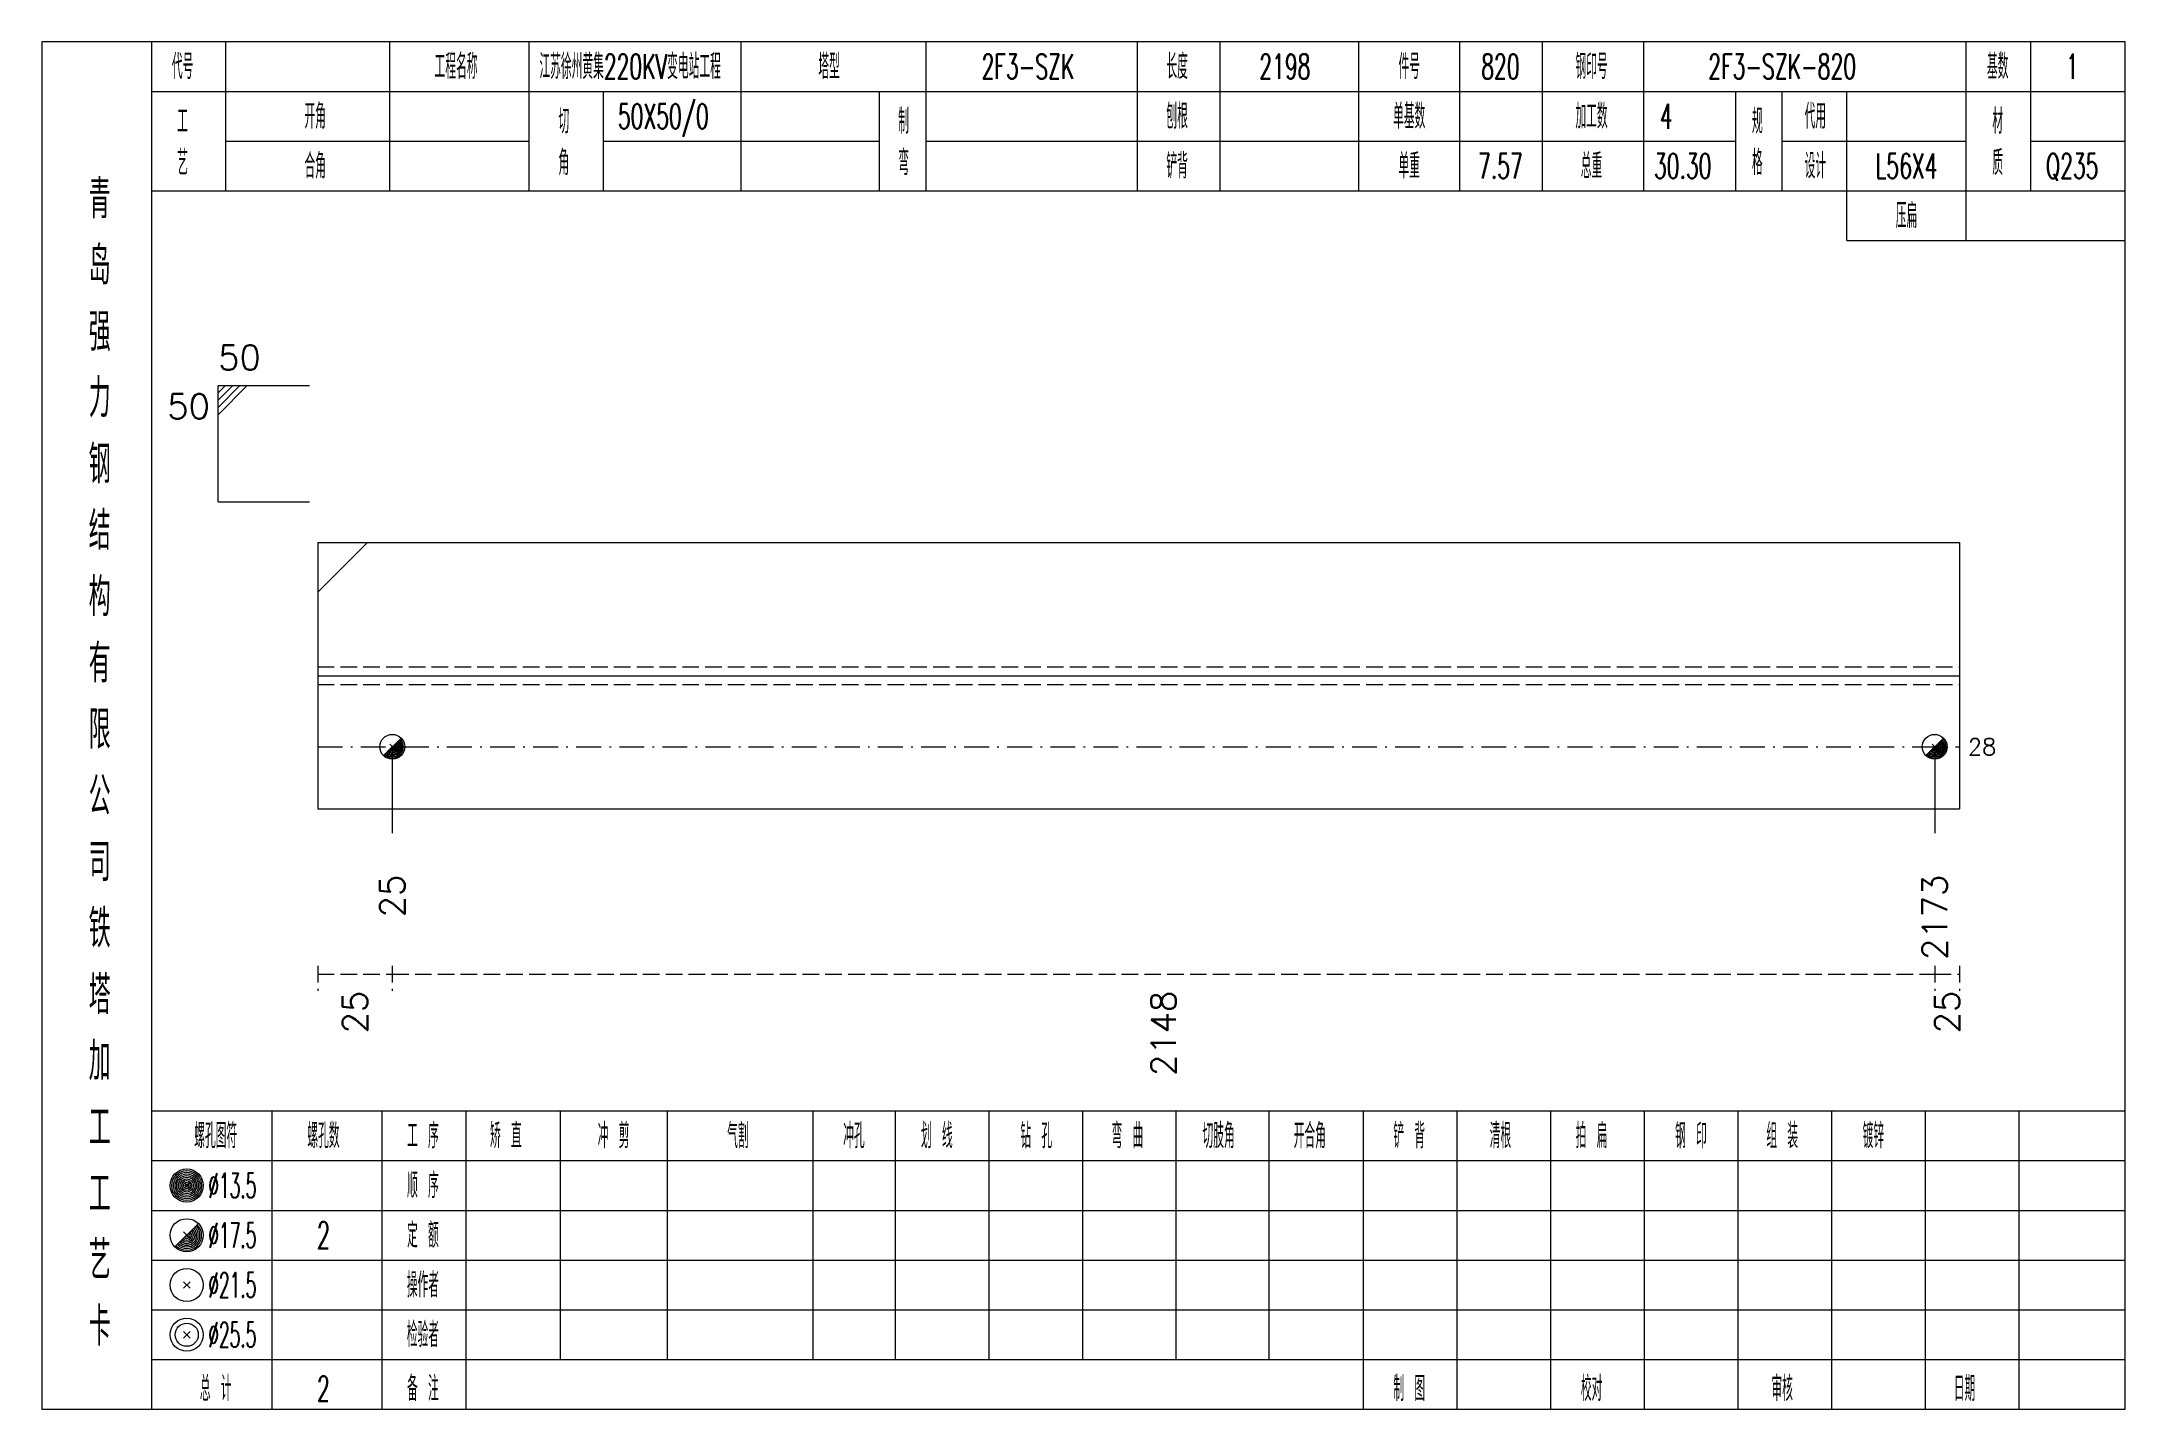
# Model space of a CAD drawing. Extents: x 0 to 4623, y -1159 to 4890.
# Drawn here: x 4048.2 to 4299.6, y 1350 to 1515 of the extents above; entities that cross this region are included whole.
import ezdxf
from ezdxf.enums import TextEntityAlignment as Align

# ---------------------------------------------------------------- set-up
doc = ezdxf.new("R2010")
doc.units = 0
doc.header["$MEASUREMENT"] = 0
doc.linetypes.add('一点画线', pattern=[5.2, 3, -1, 0.2, -1])
doc.linetypes.add('虚线', pattern=[2.75, 2, -0.75])
doc.layers.get('0').update_dxf_attribs({"linetype": 'CONTINUOUS', "lineweight": 25})
for name, color, linetype, lineweight in [('1', 7, 'CONTINUOUS', 25), ('4', 7, 'CONTINUOUS', 25), ('5', 7, 'CONTINUOUS', 25)]:
    doc.layers.add(name, color=color, linetype=linetype, lineweight=lineweight)
doc.styles.get("Standard").update_dxf_attribs({"font": 'simplex.shx', "width": 0.7, "height": 3, "bigfont": 'gbhzfs.shx'})

msp = doc.modelspace()

# ---------------------------------------------------------------- texts
at = {"color": 7, "linetype": 'Continuous', "lineweight": 13}
msp.add_text('50', height=3, dxfattribs=at).set_placement((4069.5, 1474.5), align=Align.BOTTOM_LEFT)
msp.add_text('50', height=3, dxfattribs=at).set_placement((4068.5, 1472.5), align=Align.TOP_RIGHT)
msp.add_text('28', height=2, dxfattribs=at).set_placement((4280.6, 1429.929), align=Align.MIDDLE_LEFT)
at = {"color": 8, "linetype": 'Continuous', "lineweight": 9}
for s, p in [('25', (4086, 1400.5)), ('2148', (4183.55, 1400.5)), ('25', (4278.1, 1400.5))]:
    msp.add_text(s, height=3, rotation=90, dxfattribs=at).set_placement(p, align=Align.MIDDLE_RIGHT)
at = {"layer": '1', "color": 7, "linetype": 'Continuous', "lineweight": 13}
for s, p in [('25', (4090.5, 1414.5)), ('2173', (4276.6, 1414.5))]:
    msp.add_text(s, height=3, rotation=90, dxfattribs=at).set_placement(p, align=Align.MIDDLE_RIGHT)
at = {"layer": '4', "color": 1, "linetype": 'Continuous', "lineweight": 13}
for s, height, width, p in [('代号', 3, 0.6, (4065.2, 1512)), ('工程名称', 3, 0.6, (4098.2, 1512)), ('江苏徐州黄集220KV变电站工程', 3, 0.6, (4119.2, 1512)), ('塔型', 3, 0.6, (4143.2, 1512)), ('2F3-SZK', 3, 0.6, (4167.2, 1512)), ('长度', 3, 0.6, (4185.2, 1512)), ('2198', 3, 0.6, (4198.2, 1512)), ('件号', 3, 0.6, (4213.2, 1512)), ('820', 3, 0.6, (4224.2, 1512)), ('钢印号', 3, 0.6, (4235.2, 1512)), ('2F3-SZK-820', 3, 0.6, (4258.2, 1512)), ('基数', 3, 0.6, (4284.2, 1512)), ('1', 3, 0.6, (4293.2, 1512)), ('工', 3, 0.6, (4065.2, 1505.4)), ('开角', 3, 0.6, (4081.2, 1506)), ('切', 3, 0.6, (4111.2, 1505.4)), ('50X50/0', 3, 0.6, (4123.2, 1506)), ('制', 3, 0.6, (4152.2, 1505.4)), ('刨根', 3, 0.6, (4185.2, 1506)), ('单基数', 3, 0.6, (4213.2, 1506)), ('加工数', 3, 0.6, (4235.2, 1506)), ('4', 3, 0.6, (4244.2, 1506)), ('规', 3, 0.6, (4255.2, 1505.4)), ('代用', 3, 0.6, (4262.2, 1506)), ('材', 3, 0.6, (4284.2, 1505.4)), ('艺', 3, 0.6, (4065.2, 1500.4)), ('合角', 3, 0.6, (4081.2, 1500)), ('角', 3, 0.6, (4111.2, 1500.4)), ('弯', 3, 0.6, (4152.2, 1500.4)), ('铲背', 3, 0.6, (4185.2, 1500)), ('单重', 3, 0.6, (4213.2, 1500)), ('7.57', 3, 0.6, (4224.2, 1500)), ('总重', 3, 0.6, (4235.2, 1500)), ('30.30', 3, 0.6, (4246.2, 1500)), ('格', 3, 0.6, (4255.2, 1500.4)), ('设计', 3, 0.6, (4262.2, 1500)), ('L56X4', 3, 0.6, (4273.2, 1500)), ('质', 3, 0.6, (4284.2, 1500.4)), ('Q235', 3, 0.6, (4293.2, 1500)), ('青', 4.6, 0.8, (4055.2, 1496)), ('压扁', 3, 0.6, (4273.2, 1494)), ('岛', 4.6, 0.8, (4055.2, 1488)), ('强', 4.6, 0.8, (4055.2, 1480)), ('力', 4.6, 0.8, (4055.2, 1472)), ('钢', 4.6, 0.8, (4055.2, 1464)), ('结', 4.6, 0.8, (4055.2, 1456)), ('构', 4.6, 0.8, (4055.2, 1448)), ('有', 4.6, 0.8, (4055.2, 1440)), ('限', 4.6, 0.8, (4055.2, 1432)), ('公', 4.6, 0.8, (4055.2, 1424)), ('司', 4.6, 0.8, (4055.2, 1416)), ('铁', 4.6, 0.8, (4055.2, 1408)), ('塔', 4.6, 0.8, (4055.2, 1400)), ('加', 4.6, 0.8, (4055.2, 1392)), ('工', 4.6, 0.8, (4055.2, 1384)), ('螺孔图符', 3, 0.6, (4069.2, 1383)), ('螺孔数', 3, 0.6, (4082.2, 1383)), ('工 序', 3, 0.6, (4094.2, 1383)), ('矫 直', 3, 0.6, (4104.2, 1383)), ('冲 剪', 3, 0.6, (4117.2, 1383)), ('气割', 3, 0.6, (4132.2, 1383)), ('冲孔', 3, 0.6, (4146.2, 1383)), ('划 线', 3, 0.6, (4156.2, 1383)), ('钻 孔', 3, 0.6, (4168.2, 1383)), ('弯 曲', 3, 0.6, (4179.2, 1383)), ('切肢角', 3, 0.6, (4190.2, 1383)), ('开合角', 3, 0.6, (4201.2, 1383)), ('铲 背', 3, 0.6, (4213.2, 1383)), ('清根', 3, 0.6, (4224.2, 1383)), ('拍 扁', 3, 0.6, (4235.2, 1383)), ('钢 印', 3, 0.6, (4247.2, 1383)), ('组 装', 3, 0.6, (4258.2, 1383)), ('镀锌', 3, 0.6, (4269.2, 1383)), ('工', 4.6, 0.8, (4055.2, 1376)), ('%%C13.5', 3, 0.5, (4071.2, 1377)), ('顺 序', 3, 0.6, (4094.2, 1377)), ('定 额', 3, 0.6, (4094.2, 1371)), ('艺', 4.6, 0.8, (4055.2, 1368)), ('%%C17.5', 3, 0.5, (4071.2, 1371)), ('2', 3.2, 0.6, (4082.2, 1371)), ('%%C21.5', 3, 0.5, (4071.2, 1365)), ('操作者', 3, 0.6, (4094.2, 1365)), ('卡', 4.6, 0.8, (4055.2, 1360)), ('%%C25.5', 3, 0.5, (4071.2, 1359)), ('检验者', 3, 0.6, (4094.2, 1359)), ('总 计', 3, 0.6, (4069.2, 1352.5)), ('2', 3, 0.6, (4082.2, 1352.5)), ('备 注', 3, 0.6, (4094.2, 1352.5)), ('制 图', 3, 0.6, (4213.2, 1352.5)), ('校对', 3, 0.6, (4235.2, 1352.5)), ('审核', 3, 0.6, (4258.2, 1352.5)), ('日期', 3, 0.6, (4280.2, 1352.5))]:
    msp.add_text(s, height=height, dxfattribs=dict(at, width=width)).set_placement(p, align=Align.MIDDLE_CENTER)

# ---------------------------------------------------------------- blocks, each defined once
blk = doc.blocks.new('孔17.5')
at = {"layer": '5', "color": 7, "linetype": 'Continuous', "lineweight": 13}
for p, q in [((-0.707, -0.707), (0.707, 0.707)), ((-0.2, 0.2), (0.2, -0.2))]:
    blk.add_line(p, q, dxfattribs=at)
blk.add_circle((0, 0), 1, dxfattribs=at)
for radius in [0.9, 0.8, 0.7, 0.6, 0.5, 0.4, 0.3, 0.2, 0.1]:
    blk.add_arc((0, 0), radius, 225, 45, dxfattribs=at)

# ---------------------------------------------------------------- linework, layer by layer
at = {"color": 7, "linetype": 'Continuous', "lineweight": 13}
for p, q in [((4069.5, 1473.5), (4080.5, 1473.5)), ((4069.5, 1459.5), (4069.5, 1473.5)), ((4070.375, 1473.5), (4069.5, 1472.625)), ((4071.25, 1473.5), (4069.5, 1471.75)), ((4072.125, 1473.5), (4069.5, 1470.875)), ((4073, 1473.5), (4069.5, 1470)), ((4069.5, 1459.5), (4080.5, 1459.5)), ((4081.5, 1448.571), (4087.5, 1454.571)), ((4090.5, 1429.929), (4090.5, 1419.5)), ((4276.6, 1429.929), (4276.6, 1419.5))]:
    msp.add_line(p, q, dxfattribs=at)
at = {"color": 7, "linetype": 'Continuous', "lineweight": 18}
for p, q in [((4081.5, 1454.571), (4081.5, 1422.429)), ((4081.5, 1454.571), (4279.6, 1454.571)), ((4279.6, 1454.571), (4279.6, 1422.429)), ((4081.5, 1438.5), (4279.6, 1438.5))]:
    msp.add_line(p, q, dxfattribs=at)
at = {"color": 1, "linetype": '虚线', "lineweight": 18}
for p, q in [((4081.5, 1439.571), (4279.6, 1439.571)), ((4081.5, 1437.429), (4279.6, 1437.429))]:
    msp.add_line(p, q, dxfattribs=at)
at = {"color": 3, "linetype": '一点画线', "lineweight": 13}
msp.add_line((4081.5, 1429.929), (4279.6, 1429.929), dxfattribs=at)
at = {"color": 8, "linetype": '虚线', "lineweight": 9}
for p, q in [((4081.5, 1403.5), (4081.5, 1400.5)), ((4090.5, 1403.5), (4090.5, 1400.5)), ((4090.5, 1403.5), (4090.5, 1400.5)), ((4276.6, 1403.5), (4276.6, 1400.5)), ((4276.6, 1403.5), (4276.6, 1400.5)), ((4279.6, 1403.5), (4279.6, 1400.5)), ((4081.5, 1402.5), (4090.5, 1402.5)), ((4090.5, 1402.5), (4276.6, 1402.5)), ((4276.6, 1402.5), (4279.6, 1402.5))]:
    msp.add_line(p, q, dxfattribs=at)
at = {"layer": '1', "color": 7, "linetype": 'Continuous', "lineweight": 18}
msp.add_line((4081.5, 1422.429), (4279.6, 1422.429), dxfattribs=at)
at = {"layer": '4', "color": 1, "linetype": 'Continuous', "lineweight": 18}
for p, q in [((4061.5, 1350), (4061.5, 1515)), ((4070.4, 1497), (4070.4, 1515)), ((4090.2, 1497), (4090.2, 1515)), ((4107, 1497), (4107, 1515)), ((4132.6, 1497), (4132.6, 1515)), ((4154.9, 1497), (4154.9, 1515)), ((4180.4, 1497), (4180.4, 1515)), ((4190.4, 1497), (4190.4, 1515)), ((4207.1, 1497), (4207.1, 1515)), ((4219.3, 1497), (4219.3, 1515)), ((4229.3, 1497), (4229.3, 1515)), ((4241.5, 1497), (4241.5, 1515)), ((4280.4, 1491), (4280.4, 1515)), ((4288.2, 1497), (4288.2, 1515)), ((4061.5, 1509), (4299.6, 1509)), ((4116, 1497), (4116, 1509)), ((4149.3, 1497), (4149.3, 1509)), ((4252.6, 1497), (4252.6, 1509)), ((4258.2, 1497), (4258.2, 1509)), ((4266, 1491), (4266, 1509)), ((4070.4, 1503), (4107, 1503)), ((4116, 1503), (4149.3, 1503)), ((4154.9, 1503), (4252.6, 1503)), ((4258.2, 1503), (4280.4, 1503)), ((4288.2, 1503), (4299.6, 1503)), ((4061.5, 1497), (4299.6, 1497)), ((4266, 1491), (4299.6, 1491)), ((4061.5, 1386), (4299.6, 1386)), ((4076, 1350), (4076, 1386)), ((4089.3, 1350), (4089.3, 1386)), ((4099.4, 1350), (4099.4, 1386)), ((4110.8, 1356), (4110.8, 1386)), ((4123.7, 1356), (4123.7, 1386)), ((4141.3, 1356), (4141.3, 1386)), ((4151.2, 1356), (4151.2, 1386)), ((4162.5, 1356), (4162.5, 1386)), ((4173.8, 1356), (4173.8, 1386)), ((4185.1, 1356), (4185.1, 1386)), ((4196.3, 1356), (4196.3, 1386)), ((4207.7, 1356), (4207.7, 1386)), ((4219, 1356), (4219, 1386)), ((4230.3, 1356), (4230.3, 1386)), ((4241.6, 1356), (4241.6, 1386)), ((4252.9, 1356), (4252.9, 1386)), ((4264.2, 1356), (4264.2, 1386)), ((4275.5, 1356), (4275.5, 1386)), ((4286.8, 1356), (4286.8, 1386)), ((4061.5, 1380), (4299.6, 1380)), ((4061.5, 1374), (4299.6, 1374)), ((4061.5, 1368), (4299.6, 1368)), ((4061.5, 1362), (4299.6, 1362)), ((4061.5, 1356), (4299.6, 1356)), ((4207.7, 1350), (4207.7, 1356)), ((4219, 1350), (4219, 1356)), ((4230.3, 1350), (4230.3, 1356)), ((4241.6, 1350), (4241.6, 1356)), ((4252.9, 1350), (4252.9, 1356)), ((4264.2, 1350), (4264.2, 1356)), ((4275.5, 1350), (4275.5, 1356)), ((4286.8, 1350), (4286.8, 1356))]:
    msp.add_line(p, q, dxfattribs=at)
at = {"layer": '4', "color": 7, "linetype": 'Continuous', "lineweight": 13}
for p, q in [((4065.5, 1376.8), (4065.9, 1377.2)), ((4065.9, 1376.8), (4065.5, 1377.2)), ((4064.286, 1369.586), (4067.114, 1372.414)), ((4065.3, 1371.4), (4066.1, 1370.6)), ((4065.3, 1364.6), (4066.1, 1365.4)), ((4065.3, 1365.4), (4066.1, 1364.6)), ((4065.3, 1358.6), (4066.1, 1359.4)), ((4065.3, 1359.4), (4066.1, 1358.6))]:
    msp.add_line(p, q, dxfattribs=at)
at = {"layer": '4', "color": 1, "linetype": 'Continuous', "lineweight": 18}
msp.add_lwpolyline([(4048.2, 1515), (4048.2, 1350), (4299.6, 1350), (4299.6, 1515)], close=True, dxfattribs=at)
at = {"layer": '4', "color": 7, "linetype": 'Continuous', "lineweight": 13}
for centre, radius in [((4065.7, 1377), 2), ((4065.7, 1377), 1.8), ((4065.7, 1377), 1.6), ((4065.7, 1377), 1.4), ((4065.7, 1377), 1.2), ((4065.7, 1377), 1), ((4065.7, 1377), 0.8), ((4065.7, 1377), 0.6), ((4065.7, 1377), 0.4), ((4065.7, 1377), 0.2), ((4065.7, 1371), 2), ((4065.7, 1365), 2), ((4065.7, 1359), 2), ((4065.7, 1359), 1.4)]:
    msp.add_circle(centre, radius, dxfattribs=at)
for radius in [1.8, 1.6, 1.4, 1.2, 1, 0.8, 0.6, 0.4, 0.2]:
    msp.add_arc((4065.7, 1371), radius, 225, 45, dxfattribs=at)

# ---------------------------------------------------------------- block references
at = {"layer": '1', "color": 7, "linetype": 'Continuous', "lineweight": 13, "xscale": 1.5, "yscale": 1.5, "zscale": 1.5}
for p in [(4090.5, 1429.929), (4276.6, 1429.929)]:
    msp.add_blockref('孔17.5', p, dxfattribs=at)

msp.set_redraw_order([(e.dxf.handle, doc.entitydb.next_handle()) for e in msp.query("TEXT MTEXT ATTDEF DIMENSION ARC_DIMENSION")])  # texts and dimensions are drawn at this point

doc.saveas('drawing.dxf')
